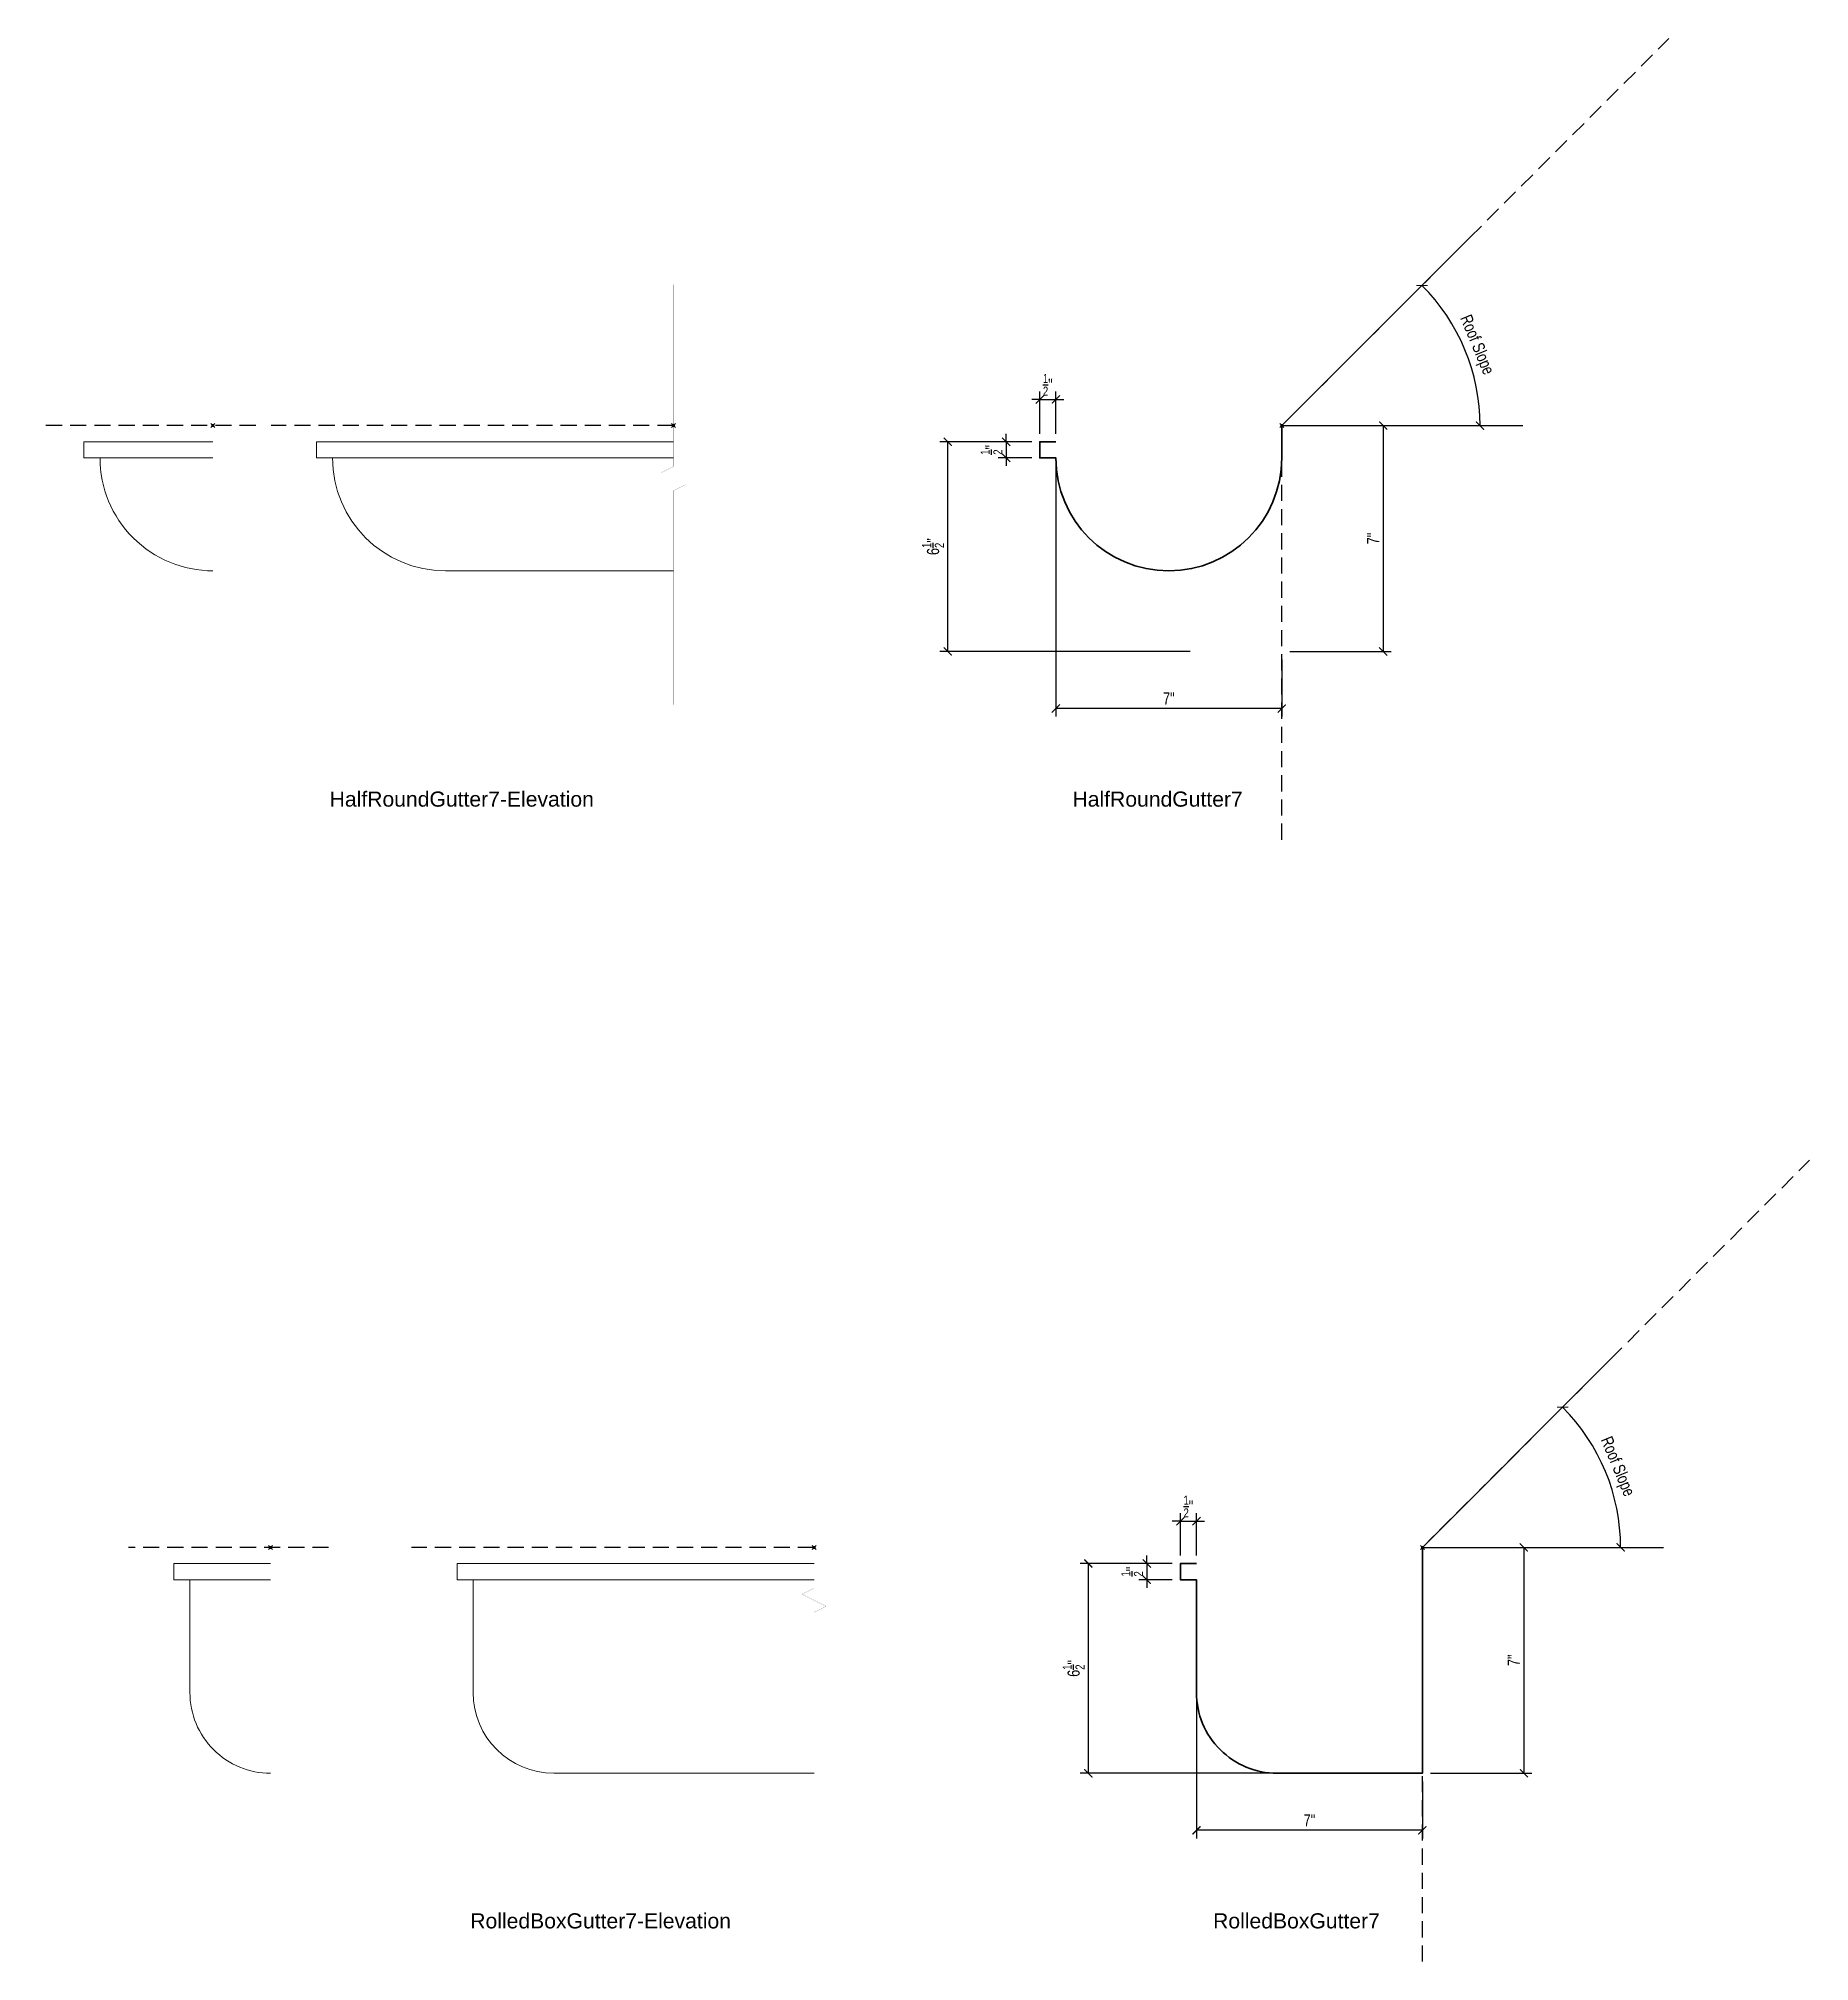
# Model space of a CAD drawing. Header units: inches. Extents: x 1550 to 1938, y 1113 to 1725.
# Drawn here: x 1727.2 to 1782.1, y 1444.2 to 1503.8 of the extents above; entities that cross this region are included whole.
import ezdxf
from ezdxf.enums import TextEntityAlignment as Align

# ---------------------------------------------------------------- set-up
doc = ezdxf.new("R2010")
doc.units = ezdxf.units.IN
doc.header["$LTSCALE"] = 4
doc.header["$MEASUREMENT"] = 0
doc.header["$PDMODE"] = 99
doc.header["$PDSIZE"] = 0.0625
doc.linetypes.add('HIDDEN2', pattern=[0.1875, 0.125, -0.0625])
doc.layers.get('Defpoints').update_dxf_attribs({"color": 121})
for name, color, linetype, lineweight in [('A-Anno-Dims', 211, 'Continuous', 25), ('A-Anno-Symb', 131, 'Continuous', 25), ('G-Anno-Ttlb', 213, 'Continuous', 50), ('SubStrate', 81, 'HIDDEN2', 25), ('Thin', 150, 'Continuous', 18), ('Wide', 212, 'Continuous', 35)]:
    doc.layers.add(name, color=color, linetype=linetype, lineweight=lineweight)
doc.layers.add('G-Anno-Nplt', color=140, linetype='Continuous', lineweight=18, plot=False)
doc.styles.add('Arch-Dim', font='ARIAL.TTF', dxfattribs={"width": 0.75})
doc.styles.add('RomanS', font='romans.shx')
doc.dimstyles.new('Aec-Arch-I-3', dxfattribs={"dimscale": 4, "dimtxt": 0.09375, "dimasz": 0.0625, "dimexe": 0.0625, "dimexo": 0.0625, "dimgap": 0.03125, "dimtad": 1, "dimdec": 4, "dimzin": 3, "dimdsep": 46, "dimlunit": 4, "dimtxsty": 'Arch-Dim', "dimblk": 'ARCHTICK', "dimcen": 0.09375, "dimclrd": 8, "dimclre": 8, "dimazin": 2, "dimtfac": 0.75, "dimtdec": 4, "dimtix": 1, "dimtmove": 1, "dimatfit": 2, "dimldrblk": 'OPEN90', "dimfxl": 1, "dimtolj": 1, "dimtzin": 0, "dimarcsym": 0})

msp = doc.modelspace()

# ---------------------------------------------------------------- blocks, each defined once
blk = doc.blocks.new('Anno_Title_T2')
at = {"color": 0, "linetype": 'ByBlock', "lineweight": -2, "style": 'RomanS'}
blk.add_attdef('TITLE', (0, 0.5), '', height=1.25, dxfattribs=at)
blk.add_attdef('SCALE', text='', height=0.75, dxfattribs=at).set_placement((0, -0.5), align=Align.TOP_LEFT)
blk = doc.blocks.new('_ArchTick')
at = {"color": 0, "linetype": 'ByBlock', "const_width": 0.15}
blk.add_lwpolyline([(-0.5, -0.5), (0.5, 0.5)], dxfattribs=at)
blk = doc.blocks.new('*D274')
at = {"layer": 'A-Anno-Dims', "color": 8, "lineweight": -2}
blk.add_arc((1765.759, 1491.801), 6.145, 360, 45, dxfattribs=at)
at = {"layer": 'Defpoints', "color": 0}
for p in [(1777.759, 1503.801), (1771.695, 1493.391), (1765.759, 1491.801), (1765.759, 1491.801), (1773.23, 1491.801)]:
    blk.add_point(p, dxfattribs=at)
at = {"layer": 'A-Anno-Dims', "color": 8, "lineweight": -2, "xscale": 0.25, "yscale": 0.25, "zscale": 0.25}
for p, rotation in [((1770.104, 1496.146), 135.0000000000004), ((1771.904, 1491.801), 269.9999999999998)]:
    blk.add_blockref('_ArchTick', p, dxfattribs=dict(at, rotation=rotation))
at = {"layer": 'A-Anno-Dims', "color": 0, "insert": (1771.776, 1494.293), "char_height": 0.375, "attachment_point": 5, "rotation": 292.5, "style": 'Arch-Dim'}
blk.add_mtext('\\A1;Roof Slope', dxfattribs=at)
blk = doc.blocks.new('_Open90')
at = {"color": 0, "linetype": 'ByBlock', "lineweight": -2}
for p, q in [((0, 0), (-1, 0)), ((-0.5, 0.5), (0, 0)), ((0, 0), (-0.5, -0.5))]:
    blk.add_line(p, q, dxfattribs=at)
blk = doc.blocks.new('*D262')
at = {"layer": 'A-Anno-Dims', "color": 8, "lineweight": -2}
for p, q in [((1758.759, 1490.551), (1758.759, 1482.782)), ((1765.759, 1484.551), (1765.759, 1482.782)), ((1765.759, 1483.032), (1758.759, 1483.032))]:
    blk.add_line(p, q, dxfattribs=at)
at = {"layer": 'Defpoints', "color": 0}
for p in [(1758.759, 1490.801), (1765.759, 1484.801), (1758.759, 1483.032)]:
    blk.add_point(p, dxfattribs=at)
at = {"layer": 'A-Anno-Dims', "color": 8, "lineweight": -2, "xscale": 0.25, "yscale": 0.25, "zscale": 0.25, "rotation": 180}
blk.add_blockref('_ArchTick', (1758.759, 1483.032), dxfattribs=at)
at = {"layer": 'A-Anno-Dims', "color": 8, "lineweight": -2, "xscale": 0.25, "yscale": 0.25, "zscale": 0.25}
blk.add_blockref('_ArchTick', (1765.759, 1483.032), dxfattribs=at)
at = {"layer": 'A-Anno-Dims', "color": 0, "insert": (1762.259, 1483.345), "char_height": 0.375, "attachment_point": 5, "style": 'Arch-Dim'}
blk.add_mtext('\\A1;7"', dxfattribs=at)
blk = doc.blocks.new('*D263')
at = {"layer": 'A-Anno-Dims', "color": 8, "lineweight": -2}
for p, q in [((1766.009, 1491.801), (1769.154, 1491.801)), ((1768.904, 1491.801), (1768.904, 1484.801)), ((1766.009, 1484.801), (1769.154, 1484.801))]:
    blk.add_line(p, q, dxfattribs=at)
at = {"layer": 'Defpoints', "color": 0}
for p in [(1765.759, 1491.801), (1765.759, 1484.801), (1768.904, 1484.801)]:
    blk.add_point(p, dxfattribs=at)
at = {"layer": 'A-Anno-Dims', "color": 8, "lineweight": -2, "xscale": 0.25, "yscale": 0.25, "zscale": 0.25}
for p, rotation in [((1768.904, 1491.801), 90), ((1768.904, 1484.801), 270)]:
    blk.add_blockref('_ArchTick', p, dxfattribs=dict(at, rotation=rotation))
at = {"layer": 'A-Anno-Dims', "color": 0, "insert": (1768.592, 1488.301), "char_height": 0.375, "attachment_point": 5, "rotation": 90, "style": 'Arch-Dim'}
blk.add_mtext('\\A1;7"', dxfattribs=at)
blk = doc.blocks.new('*D264')
at = {"layer": 'A-Anno-Dims', "color": 8, "lineweight": -2}
for p, q in [((1758.009, 1491.301), (1755.158, 1491.301)), ((1755.408, 1484.801), (1755.408, 1491.301)), ((1762.922, 1484.801), (1755.158, 1484.801))]:
    blk.add_line(p, q, dxfattribs=at)
at = {"layer": 'Defpoints', "color": 0}
for p in [(1755.408, 1491.301), (1758.259, 1491.301), (1763.172, 1484.801)]:
    blk.add_point(p, dxfattribs=at)
at = {"layer": 'A-Anno-Dims', "color": 8, "lineweight": -2, "xscale": 0.25, "yscale": 0.25, "zscale": 0.25}
for p, rotation in [((1755.408, 1491.301), 90), ((1755.408, 1484.801), 270)]:
    blk.add_blockref('_ArchTick', p, dxfattribs=dict(at, rotation=rotation))
at = {"layer": 'A-Anno-Dims', "color": 0, "insert": (1754.951, 1488.051), "char_height": 0.375, "attachment_point": 5, "rotation": 90, "style": 'Arch-Dim'}
blk.add_mtext('\\A1;6{\\H0.750000x;\\S1/2;}"', dxfattribs=at)
blk = doc.blocks.new('*D275')
at = {"layer": 'A-Anno-Dims', "color": 8, "lineweight": -2}
for p, q in [((1758.259, 1492.613), (1758.009, 1492.613)), ((1758.259, 1491.551), (1758.259, 1492.863)), ((1758.259, 1492.613), (1758.759, 1492.613)), ((1758.759, 1491.551), (1758.759, 1492.863)), ((1758.759, 1492.613), (1759.009, 1492.613))]:
    blk.add_line(p, q, dxfattribs=at)
at = {"layer": 'Defpoints', "color": 0}
for p in [(1758.759, 1492.613), (1758.259, 1491.301), (1758.759, 1491.301)]:
    blk.add_point(p, dxfattribs=at)
at = {"layer": 'A-Anno-Dims', "color": 8, "lineweight": -2, "xscale": 0.25, "yscale": 0.25, "zscale": 0.25}
blk.add_blockref('_ArchTick', (1758.259, 1492.613), dxfattribs=at)
at = {"layer": 'A-Anno-Dims', "color": 8, "lineweight": -2, "xscale": 0.25, "yscale": 0.25, "zscale": 0.25, "rotation": 180}
blk.add_blockref('_ArchTick', (1758.759, 1492.613), dxfattribs=at)
at = {"layer": 'A-Anno-Dims', "color": 0, "insert": (1758.509, 1493.067), "char_height": 0.375, "attachment_point": 5, "style": 'Arch-Dim'}
blk.add_mtext('\\A1;{\\H0.750000x;\\S1/2;}"', dxfattribs=at)
blk = doc.blocks.new('*D276')
at = {"layer": 'A-Anno-Dims', "color": 8, "lineweight": -2}
for p, q in [((1758.009, 1491.301), (1756.968, 1491.301)), ((1757.218, 1491.301), (1757.218, 1491.551)), ((1757.218, 1491.301), (1757.218, 1490.801)), ((1758.009, 1490.801), (1756.968, 1490.801)), ((1757.218, 1490.801), (1757.218, 1490.551))]:
    blk.add_line(p, q, dxfattribs=at)
at = {"layer": 'Defpoints', "color": 0}
for p in [(1758.259, 1491.301), (1757.218, 1490.801), (1758.259, 1490.801)]:
    blk.add_point(p, dxfattribs=at)
at = {"layer": 'A-Anno-Dims', "color": 8, "lineweight": -2, "xscale": 0.25, "yscale": 0.25, "zscale": 0.25}
for p, rotation in [((1757.218, 1491.301), 270), ((1757.218, 1490.801), 90)]:
    blk.add_blockref('_ArchTick', p, dxfattribs=dict(at, rotation=rotation))
at = {"layer": 'A-Anno-Dims', "color": 0, "insert": (1756.764, 1491.051), "char_height": 0.375, "attachment_point": 5, "rotation": 90, "style": 'Arch-Dim'}
blk.add_mtext('\\A1;{\\H0.750000x;\\S1/2;}"', dxfattribs=at)
blk = doc.blocks.new('AecDtl_HalfRoundGutter7Section')
at = {"layer": 'Wide'}
blk.add_lwpolyline([(-7, -0.5), (-7.5, -0.5), (-7.5, -1), (-7, -1, 1), (0, -1), (0, 0), (6, 6)], format="xyb", dxfattribs=at)
blk = doc.blocks.new('*D298')
at = {"layer": 'A-Anno-Dims', "color": 8, "lineweight": -2}
blk.add_arc((1770.117, 1457.034), 6.145, 0, 45, dxfattribs=at)
at = {"layer": 'Defpoints', "color": 0}
for p in [(1782.117, 1469.034), (1776.053, 1458.625), (1770.117, 1457.034), (1770.117, 1457.034), (1777.588, 1457.034)]:
    blk.add_point(p, dxfattribs=at)
at = {"layer": 'A-Anno-Dims', "color": 8, "lineweight": -2, "xscale": 0.25, "yscale": 0.25, "zscale": 0.25}
for p, rotation in [((1774.462, 1461.38), 134.9999999999999), ((1776.262, 1457.034), 270.0000000000012)]:
    blk.add_blockref('_ArchTick', p, dxfattribs=dict(at, rotation=rotation))
at = {"layer": 'A-Anno-Dims', "color": 0, "insert": (1776.134, 1459.527), "char_height": 0.375, "attachment_point": 5, "rotation": 292.5, "style": 'Arch-Dim'}
blk.add_mtext('\\A1;Roof Slope', dxfattribs=at)
blk = doc.blocks.new('*D290')
at = {"layer": 'A-Anno-Dims', "color": 8, "lineweight": -2}
for p, q in [((1763.117, 1452.284), (1763.117, 1448.016)), ((1770.117, 1449.784), (1770.117, 1448.016)), ((1770.117, 1448.266), (1763.117, 1448.266))]:
    blk.add_line(p, q, dxfattribs=at)
at = {"layer": 'Defpoints', "color": 0}
for p in [(1763.117, 1452.534), (1770.117, 1450.034), (1763.117, 1448.266)]:
    blk.add_point(p, dxfattribs=at)
at = {"layer": 'A-Anno-Dims', "color": 8, "lineweight": -2, "xscale": 0.25, "yscale": 0.25, "zscale": 0.25, "rotation": 180}
blk.add_blockref('_ArchTick', (1763.117, 1448.266), dxfattribs=at)
at = {"layer": 'A-Anno-Dims', "color": 8, "lineweight": -2, "xscale": 0.25, "yscale": 0.25, "zscale": 0.25}
blk.add_blockref('_ArchTick', (1770.117, 1448.266), dxfattribs=at)
at = {"layer": 'A-Anno-Dims', "color": 0, "insert": (1766.617, 1448.578), "char_height": 0.375, "attachment_point": 5, "style": 'Arch-Dim'}
blk.add_mtext('\\A1;7"', dxfattribs=at)
blk = doc.blocks.new('*D291')
at = {"layer": 'A-Anno-Dims', "color": 8, "lineweight": -2}
for p, q in [((1770.367, 1457.034), (1773.512, 1457.034)), ((1773.262, 1457.034), (1773.262, 1450.034)), ((1770.367, 1450.034), (1773.512, 1450.034))]:
    blk.add_line(p, q, dxfattribs=at)
at = {"layer": 'Defpoints', "color": 0}
for p in [(1770.117, 1457.034), (1770.117, 1450.034), (1773.262, 1450.034)]:
    blk.add_point(p, dxfattribs=at)
at = {"layer": 'A-Anno-Dims', "color": 8, "lineweight": -2, "xscale": 0.25, "yscale": 0.25, "zscale": 0.25}
for p, rotation in [((1773.262, 1457.034), 90), ((1773.262, 1450.034), 270)]:
    blk.add_blockref('_ArchTick', p, dxfattribs=dict(at, rotation=rotation))
at = {"layer": 'A-Anno-Dims', "color": 0, "insert": (1772.95, 1453.534), "char_height": 0.375, "attachment_point": 5, "rotation": 90, "style": 'Arch-Dim'}
blk.add_mtext('\\A1;7"', dxfattribs=at)
blk = doc.blocks.new('*D292')
at = {"layer": 'A-Anno-Dims', "color": 8, "lineweight": -2}
for p, q in [((1762.367, 1456.534), (1759.516, 1456.534)), ((1759.766, 1450.034), (1759.766, 1456.534)), ((1765.367, 1450.034), (1759.516, 1450.034))]:
    blk.add_line(p, q, dxfattribs=at)
at = {"layer": 'Defpoints', "color": 0}
for p in [(1759.766, 1456.534), (1762.617, 1456.534), (1765.617, 1450.034)]:
    blk.add_point(p, dxfattribs=at)
at = {"layer": 'A-Anno-Dims', "color": 8, "lineweight": -2, "xscale": 0.25, "yscale": 0.25, "zscale": 0.25}
for p, rotation in [((1759.766, 1456.534), 90), ((1759.766, 1450.034), 270)]:
    blk.add_blockref('_ArchTick', p, dxfattribs=dict(at, rotation=rotation))
at = {"layer": 'A-Anno-Dims', "color": 0, "insert": (1759.309, 1453.284), "char_height": 0.375, "attachment_point": 5, "rotation": 90, "style": 'Arch-Dim'}
blk.add_mtext('\\A1;6{\\H0.750000x;\\S1/2;}"', dxfattribs=at)
blk = doc.blocks.new('*D304')
at = {"layer": 'A-Anno-Dims', "color": 8, "lineweight": -2}
for p, q in [((1762.617, 1456.784), (1762.617, 1458.096)), ((1763.117, 1456.784), (1763.117, 1458.096)), ((1762.617, 1457.846), (1762.367, 1457.846)), ((1762.617, 1457.846), (1763.117, 1457.846)), ((1763.117, 1457.846), (1763.367, 1457.846))]:
    blk.add_line(p, q, dxfattribs=at)
at = {"layer": 'Defpoints', "color": 0}
for p in [(1763.117, 1457.846), (1762.617, 1456.534), (1763.117, 1456.534)]:
    blk.add_point(p, dxfattribs=at)
at = {"layer": 'A-Anno-Dims', "color": 8, "lineweight": -2, "xscale": 0.25, "yscale": 0.25, "zscale": 0.25}
blk.add_blockref('_ArchTick', (1762.617, 1457.846), dxfattribs=at)
at = {"layer": 'A-Anno-Dims', "color": 8, "lineweight": -2, "xscale": 0.25, "yscale": 0.25, "zscale": 0.25, "rotation": 180}
blk.add_blockref('_ArchTick', (1763.117, 1457.846), dxfattribs=at)
at = {"layer": 'A-Anno-Dims', "color": 0, "insert": (1762.867, 1458.301), "char_height": 0.375, "attachment_point": 5, "style": 'Arch-Dim'}
blk.add_mtext('\\A1;{\\H0.750000x;\\S1/2;}"', dxfattribs=at)
blk = doc.blocks.new('*D305')
at = {"layer": 'A-Anno-Dims', "color": 8, "lineweight": -2}
for p, q in [((1761.576, 1456.534), (1761.576, 1456.784)), ((1762.367, 1456.534), (1761.326, 1456.534)), ((1761.576, 1456.534), (1761.576, 1456.034)), ((1762.367, 1456.034), (1761.326, 1456.034)), ((1761.576, 1456.034), (1761.576, 1455.784))]:
    blk.add_line(p, q, dxfattribs=at)
at = {"layer": 'Defpoints', "color": 0}
for p in [(1762.617, 1456.534), (1761.576, 1456.034), (1762.617, 1456.034)]:
    blk.add_point(p, dxfattribs=at)
at = {"layer": 'A-Anno-Dims', "color": 8, "lineweight": -2, "xscale": 0.25, "yscale": 0.25, "zscale": 0.25}
for p, rotation in [((1761.576, 1456.534), 270), ((1761.576, 1456.034), 90)]:
    blk.add_blockref('_ArchTick', p, dxfattribs=dict(at, rotation=rotation))
at = {"layer": 'A-Anno-Dims', "color": 0, "insert": (1761.122, 1456.284), "char_height": 0.375, "attachment_point": 5, "rotation": 90, "style": 'Arch-Dim'}
blk.add_mtext('\\A1;{\\H0.750000x;\\S1/2;}"', dxfattribs=at)
blk = doc.blocks.new('AecDtl_RolledBoxGutter7Section')
at = {"layer": 'Wide'}
blk.add_lwpolyline([(6, 6), (0, 0), (0, -7), (-4.5, -7, -0.414214), (-7, -4.5), (-7, -1), (-7.5, -1), (-7.5, -0.5), (-7, -0.5)], format="xyb", dxfattribs=at)
blk = doc.blocks.new('AecDtl_HlfRndGut7Elev')
at = {"layer": 'Thin'}
for p, q in [((-4, -0.5), (0, -0.5)), ((-3.5, -1), (0, -1))]:
    blk.add_line(p, q, dxfattribs=at)
blk.add_lwpolyline([(-4, -0.5), (-4, -1), (-3.5, -1)], dxfattribs=at)
blk.add_lwpolyline([(0, -4.5, -0.414214), (-3.5, -1), (-4, -1), (-4, -0.5)], format="xyb", dxfattribs=at)
blk = doc.blocks.new('AecDtl_RolBoxGut7Elev')
at = {"layer": 'Thin'}
for p, q in [((-3, -0.5), (0, -0.5)), ((-2.5, -1), (0, -1))]:
    blk.add_line(p, q, dxfattribs=at)
blk.add_lwpolyline([(-3, -0.5), (-3, -1), (-2.5, -1), (-2.5, -4.5)], dxfattribs=at)
blk.add_lwpolyline([(0, -7, -0.414214), (-2.5, -4.5, 1)], format="xyb", dxfattribs=at)

# ---------------------------------------------------------------- dimensions: what is measured, and where the dimension line sits
at = {"layer": 'A-Anno-Dims'}
for base, line1, line2, picture, middle in [((1771.69468, 1493.39136), ((1765.75868, 1491.80081), (1777.75868, 1503.80081)), ((1765.75868, 1491.80081), (1773.23028, 1491.80081)), '*D274', (1771.77605, 1494.29329)), ((1776.05287, 1458.62485), ((1770.11687, 1457.03431), (1782.11687, 1469.03431)), ((1770.11687, 1457.03431), (1777.58847, 1457.03431)), '*D298', (1776.13424, 1459.52678))]:
    dim = msp.add_angular_dim_2l(base=base, line1=line1, line2=line2, text='Roof Slope', dimstyle='Aec-Arch-I-3', dxfattribs=at)
    dim.commit()
    dim.dimension.update_dxf_attribs({"geometry": picture, "text_midpoint": middle})
for base, p1, p2, picture, middle in [((1758.75868, 1492.61298), (1758.25868, 1491.30081), (1758.75868, 1491.30081), '*D275', (1758.50868, 1493.06725)), ((1758.75868, 1483.03226), (1765.75868, 1484.80081), (1758.75868, 1490.80081), '*D262', (1762.25868, 1483.34476)), ((1763.11687, 1457.84647), (1762.61687, 1456.53431), (1763.11687, 1456.53431), '*D304', (1762.86687, 1458.30075)), ((1763.11687, 1448.26575), (1770.11687, 1450.03431), (1763.11687, 1452.53431), '*D290', (1766.61687, 1448.57825))]:
    dim = msp.add_linear_dim(base=base, p1=p1, p2=p2, dimstyle='Aec-Arch-I-3', dxfattribs=at)
    dim.commit()
    dim.dimension.update_dxf_attribs({"geometry": picture, "text_midpoint": middle})
for base, p1, p2, picture, middle in [((1768.90408, 1484.80081), (1765.75868, 1491.80081), (1765.75868, 1484.80081), '*D263', (1768.59158, 1488.30081)), ((1755.40802, 1491.30081), (1763.17199, 1484.80081), (1758.25868, 1491.30081), '*D264', (1754.95054, 1488.05081)), ((1757.21821, 1490.80081), (1758.25868, 1491.30081), (1758.25868, 1490.80081), '*D276', (1756.76394, 1491.05081)), ((1759.76621, 1456.53431), (1765.61687, 1450.03431), (1762.61687, 1456.53431), '*D292', (1759.30874, 1453.28431)), ((1761.5764, 1456.03431), (1762.61687, 1456.53431), (1762.61687, 1456.03431), '*D305', (1761.12213, 1456.28431)), ((1773.26227, 1450.03431), (1770.11687, 1457.03431), (1770.11687, 1450.03431), '*D291', (1772.94977, 1453.53431))]:
    dim = msp.add_linear_dim(base=base, p1=p1, p2=p2, angle=90, dimstyle='Aec-Arch-I-3', dxfattribs=at)
    dim.commit()
    dim.dimension.update_dxf_attribs({"geometry": picture, "text_midpoint": middle})

# ---------------------------------------------------------------- linework, layer by layer
at = {"layer": 'A-Anno-Dims'}
for p, q in [((1765.75868, 1491.80081), (1773.23028, 1491.80081)), ((1770.11687, 1457.03431), (1777.58847, 1457.03431))]:
    msp.add_line(p, q, dxfattribs=at)
at = {"layer": 'A-Anno-Symb', "const_width": 0.00375}
for points in [[(1746.90707, 1496.17041), (1746.90707, 1492.03569), (1746.90707, 1490.53569), (1746.53207, 1490.34819), (1747.28207, 1489.97319), (1746.90707, 1489.78569), (1746.90707, 1485.28569), (1746.90707, 1483.15096)], [(1751.26526, 1461.40391), (1751.26526, 1457.26918), (1751.26526, 1455.76918), (1750.89026, 1455.58168), (1751.64026, 1455.20668), (1751.26526, 1455.01918), (1751.26526, 1450.51918), (1751.26526, 1448.38445)]]:
    msp.add_lwpolyline(points, dxfattribs=at)
at = {"layer": 'G-Anno-Nplt'}
for p in [(1732.63383, 1491.80081), (1746.90707, 1491.80081), (1765.75868, 1491.80081), (1734.41999, 1457.03431), (1751.26526, 1457.03431), (1770.11687, 1457.03431)]:
    msp.add_point(p, dxfattribs=at)
at = {"layer": 'SubStrate'}
for points in [[(1765.75868, 1478.96557), (1765.75868, 1491.80081), (1777.75868, 1503.80081)], [(1733.95829, 1491.80081), (1727.22636, 1491.80081)], [(1746.90707, 1491.80081), (1734.43355, 1491.80081)], [(1770.11687, 1444.19906), (1770.11687, 1457.03431), (1782.11687, 1469.03431)], [(1736.21874, 1457.03431), (1730.01253, 1457.03431)], [(1751.26526, 1457.03431), (1738.79174, 1457.03431)]]:
    msp.add_lwpolyline(points, dxfattribs=at)
at = {"layer": 'Thin'}
for p, q in [((1735.84101, 1491.30081), (1746.90707, 1491.30081)), ((1736.34101, 1490.80081), (1746.90707, 1490.80081)), ((1739.84101, 1487.30081), (1746.90707, 1487.30081)), ((1740.1992, 1456.53431), (1751.26526, 1456.53431)), ((1740.6992, 1456.03431), (1751.26526, 1456.03431)), ((1743.1992, 1450.03431), (1751.26526, 1450.03431))]:
    msp.add_line(p, q, dxfattribs=at)
for points in [[(1735.84101, 1491.30081), (1735.84101, 1490.80081), (1736.34101, 1490.80081)], [(1740.1992, 1456.53431), (1740.1992, 1456.03431), (1740.6992, 1456.03431), (1740.6992, 1452.53431)]]:
    msp.add_lwpolyline(points, dxfattribs=at)
for points in [[(1739.84101, 1487.30081, -0.41421356), (1736.34101, 1490.80081), (1735.84101, 1490.80081), (1735.84101, 1491.30081)], [(1743.1992, 1450.03431, -0.41421356), (1740.6992, 1452.53431, 1)]]:
    msp.add_lwpolyline(points, format="xyb", dxfattribs=at)

# ---------------------------------------------------------------- block references
for name, p in [('AecDtl_HalfRoundGutter7Section', (1765.75868, 1491.80081)), ('AecDtl_HlfRndGut7Elev', (1732.63383, 1491.80081)), ('AecDtl_RolledBoxGutter7Section', (1770.11687, 1457.03431)), ('AecDtl_RolBoxGut7Elev', (1734.41999, 1457.03431))]:
    msp.add_blockref(name, p)
at = {"layer": 'G-Anno-Ttlb'}
ref = msp.add_blockref('Anno_Title_T2', (1736.25053, 1479.80482), dxfattribs=dict(at, xscale=0.375, yscale=0.375, zscale=0.375))
ref.add_attrib('TITLE', 'HalfRoundGutter7-Elevation', (1736.25053, 1479.99232), dxfattribs={"layer": '0', "color": 0, "linetype": 'ByBlock', "lineweight": -2, "height": 0.46875, "style": 'Arch-Dim'})
ref = msp.add_blockref('Anno_Title_T2', (1759.27343, 1479.80482), dxfattribs=dict(at, xscale=0.375, yscale=0.375, zscale=0.375))
ref.add_attrib('TITLE', 'HalfRoundGutter7', (1759.27343, 1479.99232), dxfattribs={"layer": '0', "color": 0, "linetype": 'ByBlock', "lineweight": -2, "height": 0.46875, "style": 'Arch-Dim'})
ref = msp.add_blockref('Anno_Title_T2', (1740.60873, 1445.03831), dxfattribs=dict(at, xscale=0.375, yscale=0.375, zscale=0.375))
ref.add_attrib('TITLE', 'RolledBoxGutter7-Elevation', (1740.60873, 1445.22581), dxfattribs={"layer": '0', "color": 0, "linetype": 'ByBlock', "lineweight": -2, "height": 0.46875, "style": 'Arch-Dim'})
ref = msp.add_blockref('Anno_Title_T2', (1763.63163, 1445.03831), dxfattribs=dict(at, xscale=0.375, yscale=0.375, zscale=0.375))
ref.add_attrib('TITLE', 'RolledBoxGutter7', (1763.63163, 1445.22581), dxfattribs={"layer": '0', "color": 0, "linetype": 'ByBlock', "lineweight": -2, "height": 0.46875, "style": 'Arch-Dim'})

msp.set_redraw_order([(e.dxf.handle, doc.entitydb.next_handle()) for e in msp.query("TEXT MTEXT ATTDEF DIMENSION ARC_DIMENSION")])  # texts and dimensions are drawn at this point

doc.saveas('drawing.dxf')
